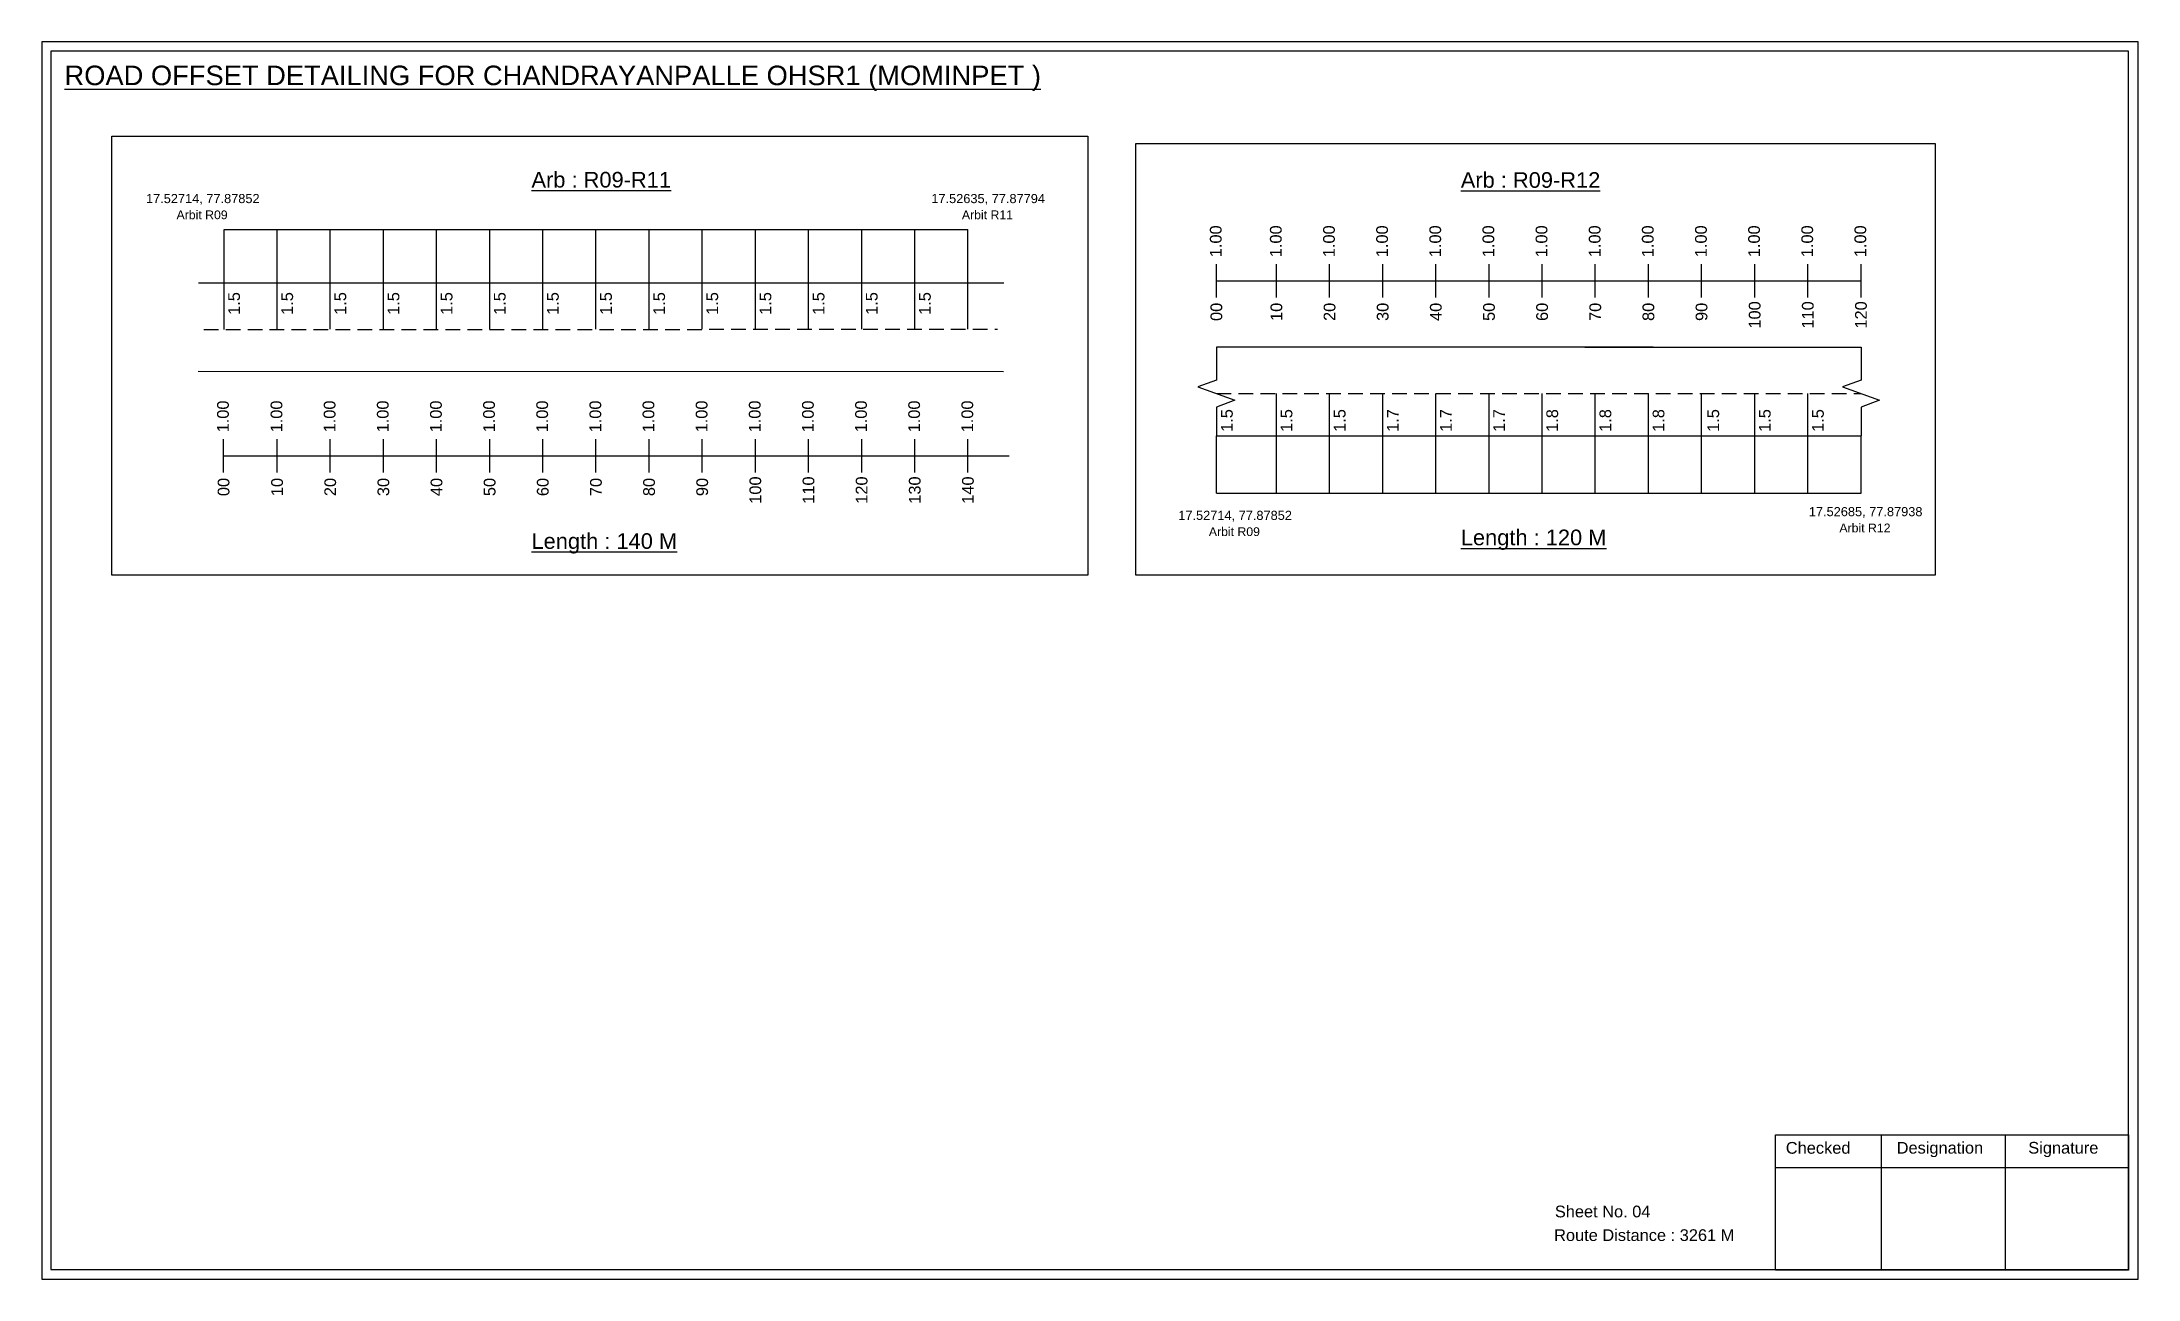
# Model space of a CAD drawing. Header units: inches. Extents: x 344 to 6776, y 358 to 1565.
# Drawn here: x 5553 to 6089, y 1073 to 1390 of the extents above; entities that cross this region are included whole.
import ezdxf

# ---------------------------------------------------------------- set-up
doc = ezdxf.new("R2010")
doc.units = ezdxf.units.IN
doc.header["$MEASUREMENT"] = 0
doc.linetypes.add('DASHED2', pattern=[0.375, 0.25, -0.125])
doc.layers.add('PDF_Geometry', color=7, linetype='Continuous')
doc.layers.add('PDF_Text', color=5, linetype='Continuous')
doc.styles.add('PDF Arial', font='arial.ttf')
doc.styles.get("Standard").update_dxf_attribs({"font": 'arial.ttf'})

msp = doc.modelspace()

# ---------------------------------------------------------------- texts
at = {"color": 242, "true_color": 0xcd2027}
for s, height, p in [('%%UROAD OFFSET DETAILING FOR CHANDRAYANPALLE OHSR1 (MOMINPET )', 5, (5558.57, 1379.13)), ('%%UArb : R09-R11', 4, (5678.08, 1352.92)), ('%%UArb : R09-R12', 4, (5915.92, 1352.85)), ('%%ULength : 140 M', 4, (5678.08, 1260.42)), ('%%ULength : 120 M', 4, (5915.92, 1261.35))]:
    msp.add_text(s, height=height, dxfattribs=at).set_placement(p)
at = {"color": 5}
for s, height, p in [('17.52714, 77.87852', 2.34, (5579.42, 1348.93)), ('Arbit R09', 2.246, (5587.24, 1344.81)), ('17.52635, 77.87794', 2.34, (5780.42, 1348.93)), ('Arbit R11', 2.246, (5788.24, 1344.81)), ('17.52714, 77.87852', 2.34, (5843.62, 1267.83)), ('17.52685, 77.87938', 2.34, (6005, 1268.78)), ('Arbit R12', 2.246, (6012.82, 1264.65)), ('Arbit R09', 2.246, (5851.44, 1263.7))]:
    msp.add_text(s, height=height, dxfattribs=at).set_placement(p)
at = {"color": 217, "true_color": 0x93278f}
for s, p in [('1.00', (5854.71, 1335.08)), ('1.00', (5870.08, 1335.08)), ('1.00', (5883.68, 1335.08)), ('1.00', (5897.28, 1335.08)), ('1.00', (5910.88, 1335.08)), ('1.00', (5924.48, 1335.08)), ('1.00', (5938.08, 1335.08)), ('1.00', (5951.68, 1335.08)), ('1.00', (5965.28, 1335.08)), ('1.00', (5978.88, 1335.08)), ('1.00', (5992.48, 1335.08)), ('1.00', (6006.08, 1335.08)), ('1.00', (6019.68, 1335.08)), ('00', (5854.86, 1318.76)), ('10', (5870.23, 1318.76)), ('20', (5883.83, 1318.76)), ('30', (5897.43, 1318.76)), ('40', (5911.03, 1318.76)), ('50', (5924.63, 1318.76)), ('60', (5938.23, 1318.76)), ('70', (5951.83, 1318.76)), ('80', (5965.43, 1318.76)), ('90', (5979.03, 1318.76)), ('100', (5992.63, 1316.81)), ('110', (6006.23, 1316.81)), ('120', (6019.83, 1316.81)), ('1.00', (5600.62, 1290.24)), ('1.00', (5614.32, 1290.24)), ('1.00', (5627.92, 1290.24)), ('1.00', (5641.52, 1290.24)), ('1.00', (5655.12, 1290.24)), ('1.00', (5668.72, 1290.24)), ('1.00', (5682.32, 1290.24)), ('1.00', (5695.92, 1290.24)), ('1.00', (5709.52, 1290.24)), ('1.00', (5723.12, 1290.24)), ('1.00', (5736.72, 1290.24)), ('1.00', (5750.32, 1290.24)), ('1.00', (5763.92, 1290.24)), ('1.00', (5777.52, 1290.24)), ('1.00', (5791.12, 1290.24)), ('00', (5600.77, 1273.92)), ('10', (5614.47, 1273.92)), ('20', (5628.07, 1273.92)), ('30', (5641.67, 1273.92)), ('40', (5655.27, 1273.92)), ('50', (5668.87, 1273.92)), ('60', (5682.47, 1273.92)), ('70', (5696.07, 1273.92)), ('80', (5709.67, 1273.92)), ('90', (5723.27, 1273.92)), ('100', (5736.87, 1271.97)), ('110', (5750.47, 1271.97)), ('120', (5764.07, 1271.97)), ('130', (5777.67, 1271.97)), ('140', (5791.27, 1271.97))]:
    msp.add_text(s, height=3, rotation=90, dxfattribs=at).set_placement(p)
for s, p in [('1.5', (5603.46, 1320.32)), ('1.5', (5617.06, 1320.32)), ('1.5', (5630.66, 1320.32)), ('1.5', (5644.26, 1320.32)), ('1.5', (5657.86, 1320.32)), ('1.5', (5671.46, 1320.32)), ('1.5', (5685.06, 1320.32)), ('1.5', (5698.66, 1320.32)), ('1.5', (5712.26, 1320.32)), ('1.5', (5725.86, 1320.32)), ('1.5', (5739.46, 1320.32)), ('1.5', (5753.06, 1320.32)), ('1.5', (5766.66, 1320.32)), ('1.5', (5780.26, 1320.32)), ('1.5', (5857.56, 1290.37)), ('1.5', (5872.82, 1290.37)), ('1.5', (5886.42, 1290.37)), ('1.7', (5900.02, 1290.37)), ('1.7', (5913.62, 1290.37)), ('1.7', (5927.22, 1290.37)), ('1.8', (5940.82, 1290.37)), ('1.8', (5954.42, 1290.37)), ('1.8', (5968.02, 1290.37)), ('1.5', (5982.04, 1290.37)), ('1.5', (5995.22, 1290.37)), ('1.5', (6008.82, 1290.37))]:
    msp.add_text(s, height=3, rotation=90).set_placement(p)
for s, p in [('Sheet No. 04', (5940, 1089.29)), ('Route Distance : 3261 M', (5939.81, 1083.24))]:
    msp.add_text(s, height=3).set_placement(p)
at = {"layer": 'PDF_Text', "color": 7, "attachment_point": 7, "style": 'PDF Arial'}
for s, insert, char_height in [('Checked', (5999.11, 1105.54), 3.001), ('Designation', (6027.48, 1104.7), 3.0006), ('Signature', (6061.16, 1104.7), 3.001)]:
    msp.add_mtext(s, dxfattribs=dict(at, insert=insert, char_height=char_height))

# ---------------------------------------------------------------- linework, layer by layer
at = {"color": 5}
for p, q in [((5599.39, 1342.18), (5789.79, 1342.18)), ((5853.38, 1274.64), (6018.35, 1274.64))]:
    msp.add_line(p, q, dxfattribs=at)
for p, q in [((5599.39, 1316.57), (5599.39, 1342.18)), ((5612.99, 1316.65), (5612.99, 1342.18)), ((5626.59, 1316.65), (5626.59, 1342.18)), ((5640.19, 1316.65), (5640.19, 1342.18)), ((5653.79, 1316.65), (5653.79, 1342.18)), ((5667.39, 1316.65), (5667.39, 1342.18)), ((5680.99, 1316.65), (5680.99, 1342.18)), ((5694.59, 1316.65), (5694.59, 1342.18)), ((5708.19, 1316.65), (5708.19, 1342.18)), ((5721.79, 1316.65), (5721.79, 1342.18)), ((5735.39, 1316.65), (5735.39, 1342.18)), ((5748.99, 1316.65), (5748.99, 1342.18)), ((5762.59, 1316.65), (5762.59, 1342.18)), ((5776.19, 1316.65), (5776.19, 1342.18)), ((5789.79, 1316.65), (5789.79, 1342.18)), ((5592.85, 1328.52), (5798.95, 1328.53)), ((5965.15, 1312.06), (5853.38, 1312.06)), ((5947.68, 1312.06), (6018.35, 1312.06)), ((5592.75, 1305.91), (5798.91, 1305.81)), ((5868.75, 1274.64), (5868.75, 1300.18)), ((5882.35, 1274.64), (5882.35, 1300.18)), ((5895.95, 1274.64), (5895.95, 1300.18)), ((5909.55, 1274.64), (5909.55, 1300.18)), ((5923.15, 1274.64), (5923.15, 1300.18)), ((5936.75, 1274.64), (5936.75, 1300.18)), ((5950.35, 1274.64), (5950.35, 1300.18)), ((5963.95, 1274.64), (5963.95, 1300.18)), ((5977.55, 1274.64), (5977.55, 1300.18)), ((5991.15, 1274.64), (5991.15, 1300.18)), ((6004.75, 1274.64), (6004.75, 1300.18)), ((5853.38, 1289.38), (6018.35, 1289.38)), ((5853.38, 1274.64), (5853.38, 1289.38)), ((6018.35, 1274.64), (6018.35, 1289.38))]:
    msp.add_line(p, q)
at = {"color": 217, "true_color": 0x93278f}
for p, q in [((5853.38, 1324.78), (5853.38, 1333.34)), ((5868.75, 1324.78), (5868.75, 1333.34)), ((5882.35, 1324.78), (5882.35, 1333.34)), ((5895.95, 1324.78), (5895.95, 1333.34)), ((5909.55, 1324.78), (5909.55, 1333.34)), ((5923.15, 1324.78), (5923.15, 1333.34)), ((5936.75, 1324.78), (5936.75, 1333.34)), ((5950.35, 1324.78), (5950.35, 1333.34)), ((5963.95, 1324.78), (5963.95, 1333.34)), ((5977.55, 1324.78), (5977.55, 1333.34)), ((5991.15, 1324.78), (5991.15, 1333.34)), ((6004.75, 1324.78), (6004.75, 1333.34)), ((6018.35, 1324.78), (6018.35, 1333.34)), ((5853.38, 1329.05), (6018.35, 1329.05)), ((5599.29, 1279.95), (5599.29, 1288.5)), ((5612.99, 1279.95), (5612.99, 1288.5)), ((5626.59, 1279.95), (5626.59, 1288.5)), ((5640.19, 1279.95), (5640.19, 1288.5)), ((5653.79, 1279.95), (5653.79, 1288.5)), ((5667.39, 1279.95), (5667.39, 1288.5)), ((5680.99, 1279.95), (5680.99, 1288.5)), ((5694.59, 1279.95), (5694.59, 1288.5)), ((5708.19, 1279.95), (5708.19, 1288.5)), ((5721.79, 1279.95), (5721.79, 1288.5)), ((5735.39, 1279.95), (5735.39, 1288.5)), ((5748.99, 1279.95), (5748.99, 1288.5)), ((5762.59, 1279.95), (5762.59, 1288.5)), ((5776.19, 1279.95), (5776.19, 1288.5)), ((5789.79, 1279.95), (5789.79, 1288.5)), ((5599.29, 1284.21), (5800.35, 1284.26))]:
    msp.add_line(p, q, dxfattribs=at)
at = {"linetype": 'DASHED2', "ltscale": 15}
for p, q in [((5594.2, 1316.57), (5797.38, 1316.65)), ((5853.38, 1300.18), (6018.35, 1300.18))]:
    msp.add_line(p, q, dxfattribs=at)
for points in [[(5570.66, 1366.07), (5820.51, 1366.07), (5820.51, 1253.71), (5570.66, 1253.71)], [(5832.78, 1364.21), (6037.34, 1364.21), (6037.34, 1253.71), (5832.78, 1253.71)]]:
    msp.add_lwpolyline(points, close=True)
at = {"linetype": 'Continuous'}
for points in [[(5853.38, 1312.06), (5853.38, 1303.63), (5848.64, 1301.9), (5858.12, 1298.45), (5853.38, 1296.72), (5853.38, 1289.38)], [(6018.35, 1312.06), (6018.35, 1303.63), (6013.61, 1301.9), (6023.09, 1298.45), (6018.35, 1296.72), (6018.35, 1289.38)]]:
    msp.add_lwpolyline(points, dxfattribs=at)
at = {"layer": 'PDF_Geometry'}
for points in [[(5552.79, 1390.2), (5552.79, 1073.49), (6089.26, 1073.49), (6089.26, 1390.2)], [(5555.11, 1387.87), (5555.11, 1075.91), (6086.84, 1075.91), (6086.84, 1387.87)]]:
    msp.add_lwpolyline(points, close=True, dxfattribs=at)
at = {"layer": 'PDF_Geometry', "color": 242, "true_color": 0xcc1f26}
msp.add_lwpolyline([(6086.84, 1075.81), (5996.5, 1075.81), (5996.5, 1110.42), (6086.84, 1110.42)], close=True, dxfattribs=at)
for points in [[(6023.48, 1110.42), (6023.48, 1075.81)], [(6055.21, 1110.42), (6055.21, 1075.81)], [(5996.5, 1102.05), (6086.84, 1102.05)]]:
    msp.add_lwpolyline(points, dxfattribs=at)

msp.set_redraw_order([(e.dxf.handle, doc.entitydb.next_handle()) for e in msp.query("TEXT MTEXT ATTDEF DIMENSION ARC_DIMENSION")])  # texts and dimensions are drawn at this point

doc.saveas('drawing.dxf')
